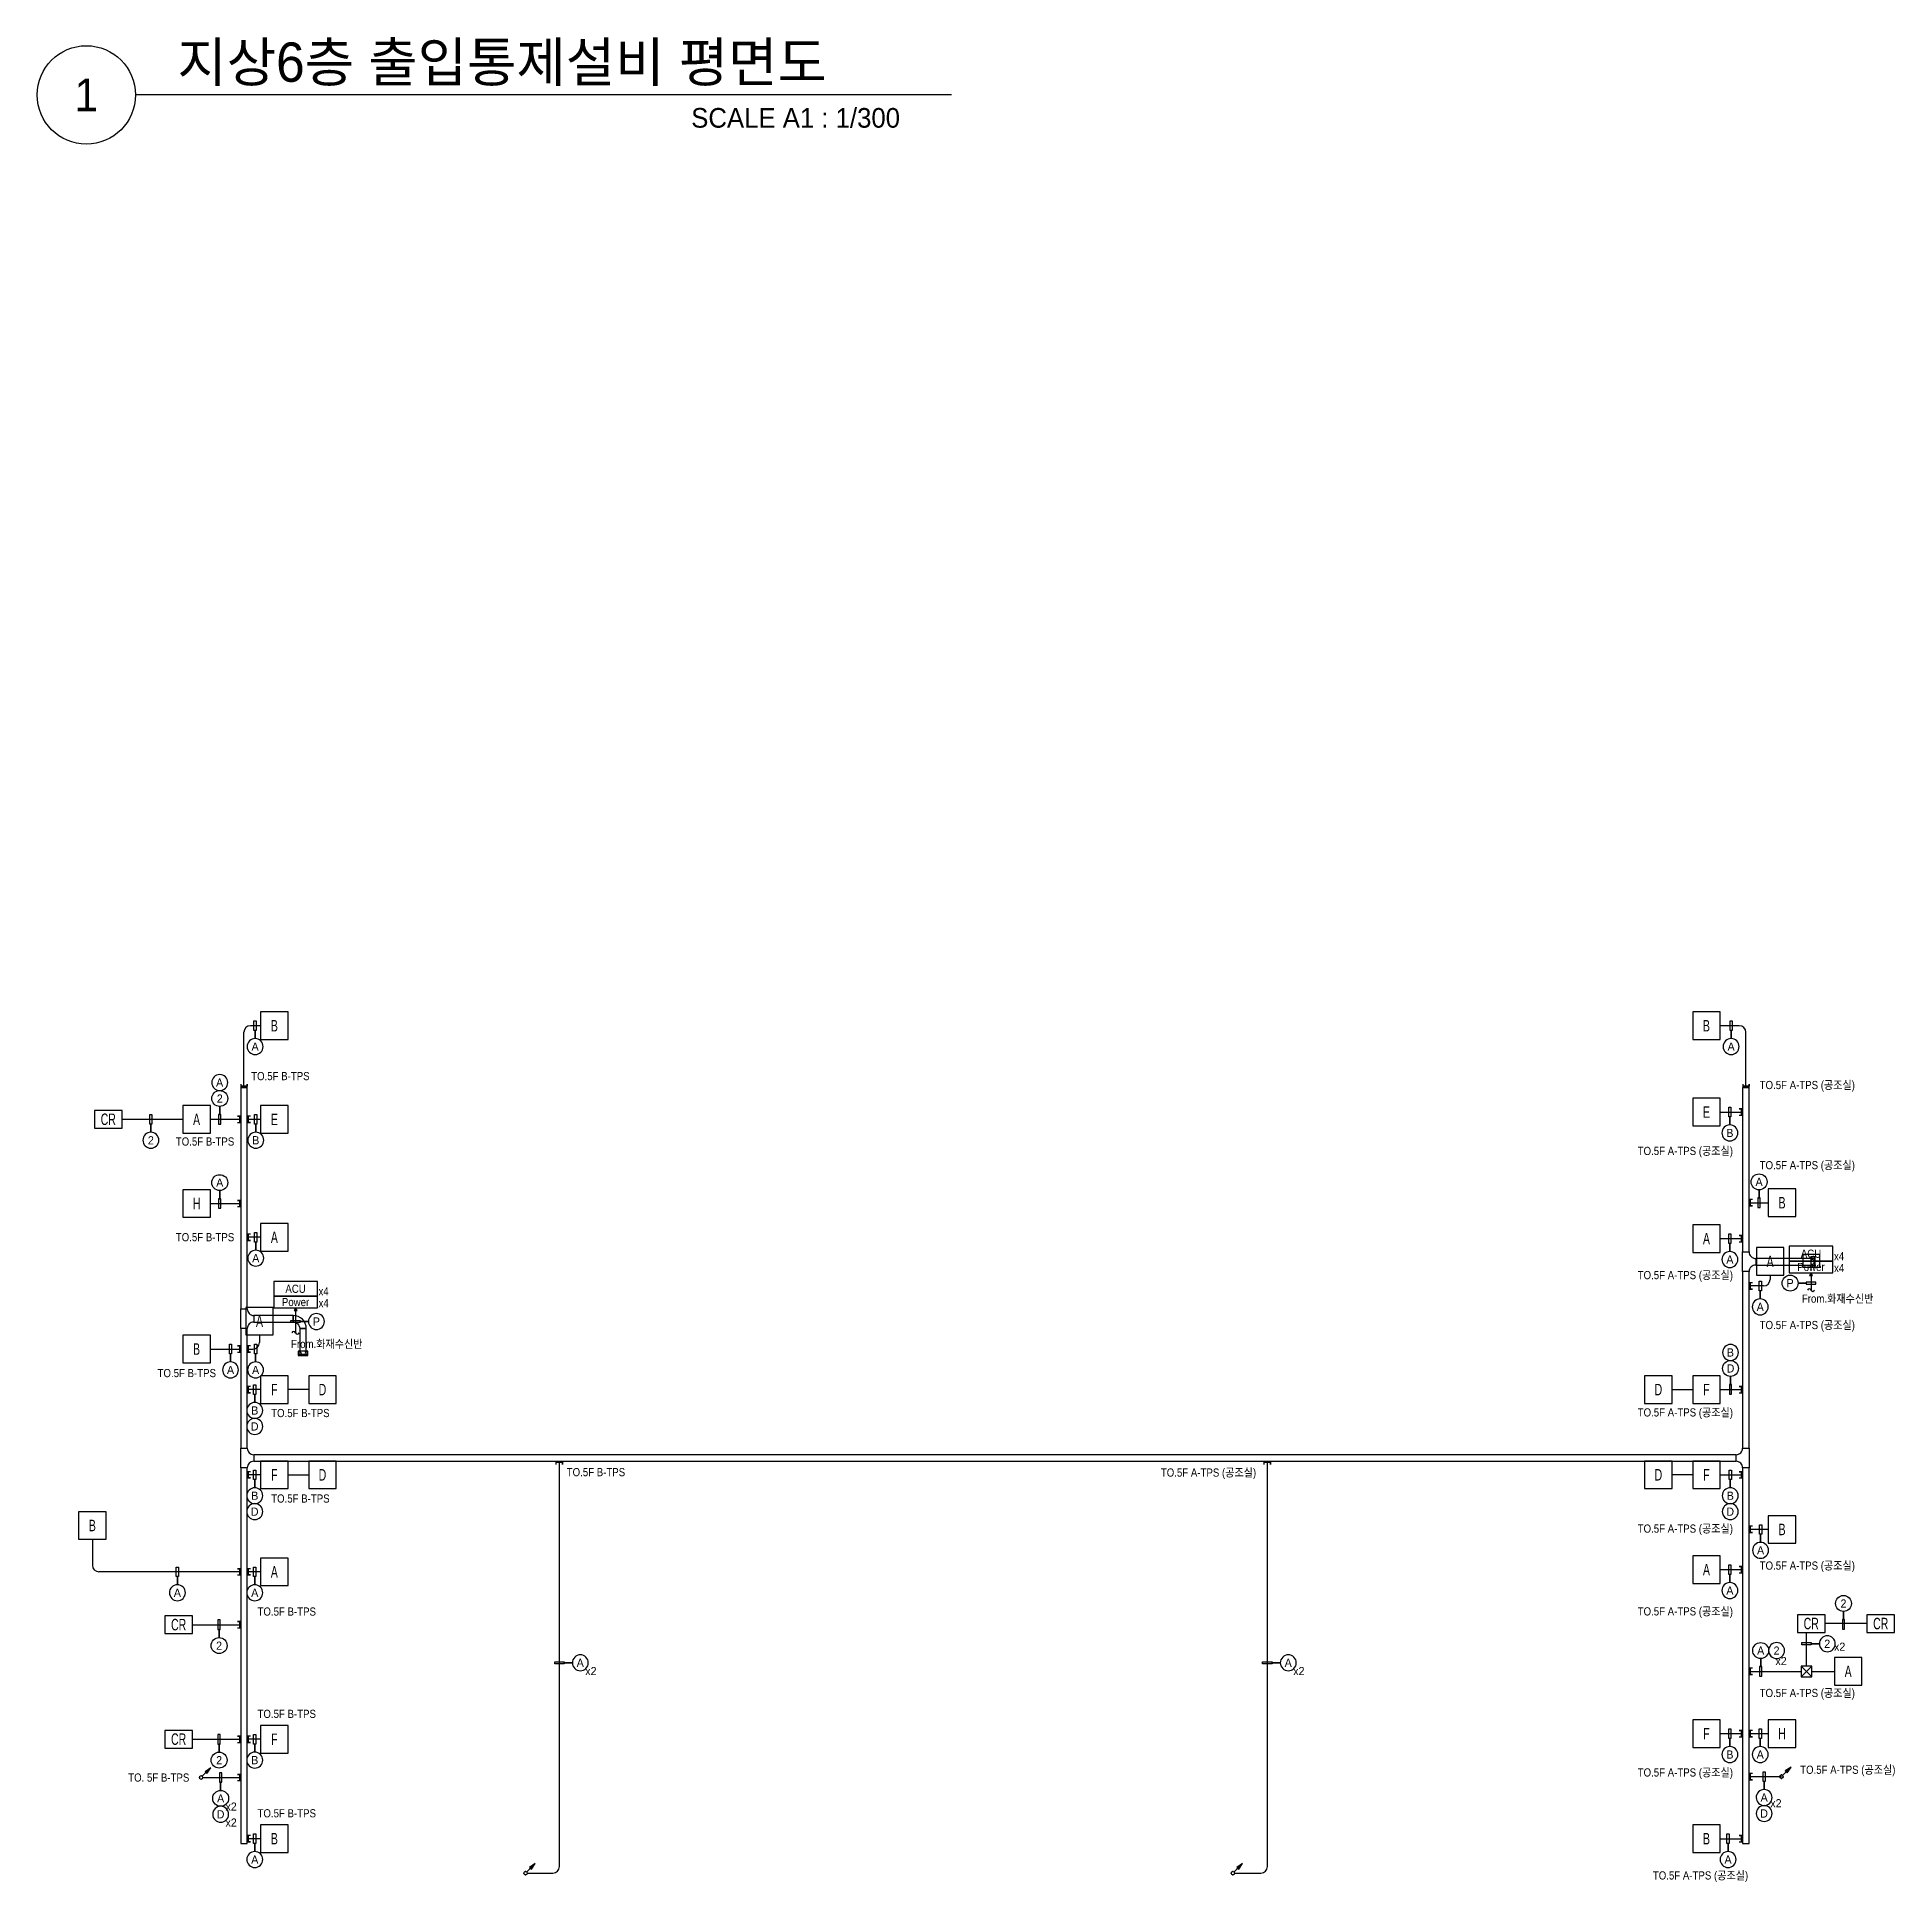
# Model space of a CAD drawing. Header units: millimetres. Extents: x 88230 to 502050, y -351975 to 882900.
# Drawn here: x 91128 to 176145, y 642129 to 726543 of the extents above; entities that cross this region are included whole.
import ezdxf
from ezdxf.enums import TextEntityAlignment as Align

# ---------------------------------------------------------------- set-up
doc = ezdxf.new("R2010")
doc.units = ezdxf.units.MM
doc.header["$LTSCALE"] = 150
doc.linetypes.add('D1', pattern=[3, 1, -1, 1])
for name, color, linetype in [('------16 CCTV', 3, 'Continuous'), ('-----20 General Symbol', 3, 'Continuous'), ('-----27 Communication Cable Tray', 2, 'Continuous'), ('-----29 Indicator', 1, 'Continuous'), ('-----30 Text', 2, 'Continuous'), ('-----41 Drawing Title', 2, 'Continuous'), ('4', 4, 'Continuous'), ('6', 6, 'Continuous')]:
    doc.layers.add(name, color=color, linetype=linetype)
doc.styles.add('ELEC', font='')
doc.styles.get('ELEC').set_extended_font_data('Dotum')

msp = doc.modelspace()

# ---------------------------------------------------------------- texts
at = {"layer": '-----20 General Symbol', "color": 3, "style": 'ELEC', "width": 0.9}
for s, p in [('ACU', (172308, 670874, 0)), ('x4', (173593, 670758, 0)), ('Power', (172308, 670267, 0)), ('x4', (173596, 670218, 0)), ('ACU', (102954, 669268, 0)), ('x4', (104238, 669152, 0)), ('Power', (102954, 668661, 0)), ('x4', (104241, 668612, 0))]:
    msp.add_text(s, height=375, dxfattribs=at).set_placement(p, align=Align.MIDDLE_CENTER)
for p in [(173526, 668826), (104382, 666752)]:
    msp.add_text('From.화재수신반', height=375, dxfattribs=at).set_placement(p, align=Align.MIDDLE)
at = {"layer": '-----30 Text', "style": 'ELEC'}
for s, p in [('A', (101103, 680349)), ('A', (168652, 680349, 0)), ('A', (99479, 678705)), ('2', (99484, 677976)), ('2', (96332, 676065)), ('B', (101133, 676065)), ('B', (168595, 676399)), ('A', (99484, 674126)), ('A', (169932, 674161)), ('A', (101133, 670669)), ('A', (168595, 670607)), ('P', (171352, 669527)), ('A', (169984, 668441)), ('P', (103908, 667769)), ('B', (168619, 666354)), ('A', (99977, 665554)), ('A', (101126, 665554)), ('D', (168624, 665624)), ('D', (101082, 662970)), ('B', (101087, 663699)), ('B', (101087, 659799)), ('B', (168614, 659799)), ('D', (101082, 659070)), ('D', (168610, 659070)), ('A', (170000, 657299)), ('A', (97545, 655359)), ('A', (101087, 655359)), ('A', (168595, 655459)), ('2', (173795, 654869)), ('2', (99455, 652939)), ('2', (173051, 653025)), ('A', (115983, 652153)), ('A', (148383, 652153)), ('A', (170006, 652713)), ('2', (170731, 652713)), ('2', (99455, 647699)), ('B', (101087, 647699)), ('B', (168595, 647955)), ('A', (169985, 647955)), ('A', (99526, 645949)), ('A', (170164, 645986)), ('D', (99521, 645220)), ('D', (170160, 645257)), ('A', (101087, 643149)), ('A', (168512, 643149))]:
    msp.add_text(s, height=375, dxfattribs=at).set_placement(p, align=Align.MIDDLE)
for p in [(173360, 652702), (170680, 652045), (116210, 651587), (148610, 651587), (99746, 645384), (170444, 645538), (99746, 644655)]:
    msp.add_text('x2', height=375, dxfattribs=at).set_placement(p)
at = {"layer": '-----41 Drawing Title', "color": 2, "style": 'ELEC'}
msp.add_text('지상6층 출입통제설비 평면도', height=1800, dxfattribs=at).set_placement((97545, 724500))
at = {"layer": '-----41 Drawing Title', "color": 7, "style": 'ELEC'}
msp.add_text('1', height=1500, dxfattribs=at).set_placement((93378, 723900), align=Align.MIDDLE)
at = {"layer": '-----41 Drawing Title', "style": 'ELEC'}
msp.add_text('SCALE A1 : 1/300', height=900, dxfattribs=at).set_placement((130617, 722400), align=Align.RIGHT)
at = {"style": 'ELEC', "width": 0.9}
for s, p in [('TO.5F B-TPS', (102260, 679002)), ('TO.5F A-TPS (공조실)', (172139, 678566)), ('TO.5F B-TPS', (98811, 676007)), ('TO.5F A-TPS (공조실)', (166557, 675550)), ('TO.5F A-TPS (공조실)', (172139, 674898)), ('TO.5F B-TPS', (98811, 671630)), ('TO.5F A-TPS (공조실)', (166557, 669868)), ('TO.5F A-TPS (공조실)', (172139, 667583)), ('TO.5F B-TPS', (97976, 665412)), ('TO.5F B-TPS', (103175, 663583)), ('TO.5F A-TPS (공조실)', (166557, 663585)), ('TO.5F B-TPS', (116701, 660877)), ('TO.5F A-TPS (공조실)', (144735, 660831)), ('TO.5F B-TPS', (103175, 659671)), ('TO.5F A-TPS (공조실)', (166557, 658268)), ('TO.5F A-TPS (공조실)', (172139, 656575)), ('TO.5F B-TPS', (102551, 654498)), ('TO.5F A-TPS (공조실)', (166557, 654480)), ('TO.5F A-TPS (공조실)', (172139, 650746)), ('TO.5F B-TPS', (102551, 649817)), ('TO. 5F B-TPS', (96694, 646901)), ('TO.5F A-TPS (공조실)', (166557, 647109)), ('TO.5F A-TPS (공조실)', (173992, 647233)), ('TO.5F B-TPS', (102551, 645267)), ('TO.5F A-TPS (공조실)', (167252, 642397))]:
    msp.add_text(s, height=375, dxfattribs=at).set_placement(p, align=Align.MIDDLE)

# ---------------------------------------------------------------- blocks, each defined once
blk = doc.blocks.new('O01')
blk.add_hatch(color=256).paths.add_polyline_path([(-149, -218), (-218, -149), (-368, -368)])
blk.add_line((-46, -46), (-184, -184))
blk.add_lwpolyline([(-368, -368), (-149, -218), (-218, -149), (-368, -368)])
blk.add_circle((0, 0), 65)
for p in [(-65, 0), (-65, 0), (0, 65), (0, 65), (65, 0), (65, 0), (0, -65), (0, -65)]:
    blk.add_point(p)
blk = doc.blocks.new('O08')
blk.add_hatch(color=256).paths.add_polyline_path([(120, 51), (-120, 51), (-120, 0), (120, 0)])
blk.add_lwpolyline([(120, 127.5), (120, 0), (-120, 0), (-120, 127.5), (-120, 51), (120, 51)])
blk = doc.blocks.new('GOK_A')
at = {"layer": '-----20 General Symbol', "color": 1}
blk.add_lwpolyline([(272950, 44280), (274750, 44280), (274750, 46080), (272950, 46080)], close=True, dxfattribs=at)
at = {"layer": '-----20 General Symbol', "color": 3, "style": 'ELEC', "width": 0.7}
blk.add_text('A', height=750, dxfattribs=at).set_placement((273850, 45180), align=Align.MIDDLE_CENTER)
blk = doc.blocks.new('GOK_B')
at = {"layer": '-----20 General Symbol', "color": 1}
blk.add_lwpolyline([(272950, 41850), (274750, 41850), (274750, 43650), (272950, 43650)], close=True, dxfattribs=at)
at = {"layer": '-----20 General Symbol', "color": 3, "style": 'ELEC', "width": 0.7}
blk.add_text('B', height=750, dxfattribs=at).set_placement((273850, 42750), align=Align.MIDDLE_CENTER)
blk = doc.blocks.new('GOK_E')
at = {"layer": '-----20 General Symbol', "color": 1}
blk.add_lwpolyline([(275670, 44280), (277470, 44280), (277470, 46080), (275670, 46080)], close=True, dxfattribs=at)
at = {"layer": '-----20 General Symbol', "color": 3, "style": 'ELEC', "width": 0.7}
blk.add_text('E', height=750, dxfattribs=at).set_placement((276570, 45180), align=Align.MIDDLE_CENTER)
blk = doc.blocks.new('GOK_F')
at = {"layer": '-----20 General Symbol', "color": 1}
blk.add_lwpolyline([(275670, 41850), (277470, 41850), (277470, 43650), (275670, 43650)], close=True, dxfattribs=at)
at = {"layer": '-----20 General Symbol', "color": 3, "style": 'ELEC', "width": 0.7}
blk.add_text('F', height=750, dxfattribs=at).set_placement((276570, 42750), align=Align.MIDDLE_CENTER)
blk = doc.blocks.new('GOK_H')
at = {"layer": '-----20 General Symbol', "color": 1}
blk.add_lwpolyline([(139470, -259730), (140730, -259730), (140730, -258470), (139470, -258470)], close=True, dxfattribs=at)
at = {"layer": '-----20 General Symbol', "color": 3, "style": 'ELEC', "width": 0.7}
blk.add_text('H', height=525, dxfattribs=at).set_placement((140100, -259100), align=Align.MIDDLE_CENTER)
blk = doc.blocks.new('GOK_D')
at = {"layer": '-----20 General Symbol', "color": 1}
blk.add_lwpolyline([(116508, -205929), (117768, -205929), (117768, -204669), (116508, -204669)], close=True, dxfattribs=at)
at = {"layer": '-----20 General Symbol', "color": 3, "style": 'ELEC', "width": 0.7}
blk.add_text('D', height=525, dxfattribs=at).set_placement((117138, -205299), align=Align.MIDDLE_CENTER)
blk = doc.blocks.new('A$Cfacc77e0')
at = {"layer": '-----20 General Symbol', "color": 1}
blk.add_lwpolyline([(0, 0), (1260, 0), (1260, 810), (0, 810)], close=True, dxfattribs=at)
at = {"layer": '-----20 General Symbol', "color": 3, "style": 'ELEC', "width": 0.7}
blk.add_text('CR', height=525, dxfattribs=at).set_placement((630, 410), align=Align.MIDDLE_CENTER)
blk = doc.blocks.new('BOX2')
for p, q in [((200, 200), (-200, -200)), ((-200, 200), (200, -200))]:
    blk.add_line(p, q)
blk.add_lwpolyline([(-200, 200), (200, 200), (200, -200), (-200, -200)], close=True)

# ---------------------------------------------------------------- linework, layer by layer
at = {"layer": '-----20 General Symbol', "color": 1}
for points in [[(171308, 670537), (173308, 670537), (173308, 671211), (171308, 671211)], [(171308, 669998), (173308, 669998), (173308, 670537), (171308, 670537)], [(101954, 668931), (103954, 668931), (103954, 669605), (101954, 669605)], [(101954, 668392), (103954, 668392), (103954, 668931), (101954, 668931)]]:
    msp.add_lwpolyline(points, close=True, dxfattribs=at)
at = {"layer": '-----27 Communication Cable Tray', "elevation": 0}
for points in [[(100444, 678485), (100444, 668346), (100744, 668346), (100744, 678485)], [(169178, 678485), (169178, 670955), (169478, 670955), (169478, 678485)], [(169478, 661976), (169478, 670055), (169178, 670055), (169178, 661976)], [(172504, 670655), (169778, 670655), (169778, 670355), (172504, 670355)], [(100444, 667446), (100444, 661976), (100744, 661976), (100744, 667446)], [(102844, 668046), (101044, 668046), (101044, 667746), (102844, 667746)], [(103144, 667446), (103144, 666217), (103444, 666217), (103444, 667446)], [(101044, 661376), (168878, 661376), (168878, 661676), (101044, 661676)], [(100444, 661076), (100444, 643886), (100744, 643886), (100744, 661076)], [(169478, 643886), (169478, 661076), (169178, 661076), (169178, 643886)]]:
    msp.add_lwpolyline(points, close=True, dxfattribs=at)
for points in [[(169478, 670055), (169178, 670055), (169178, 670055), (169178, 670955), (169478, 670955, 0.414214), (169778, 670655), (169778, 670355), (169778, 670355, 0.414214)], [(100744, 667446), (100444, 667446), (100444, 667446), (100444, 668346), (100744, 668346, 0.414214), (101044, 668046), (101044, 667746), (101044, 667746, 0.414214)], [(102844, 667746), (102844, 667746, -0.414214), (103144, 667446), (103144, 667446), (103444, 667446, 0.414214), (102844, 668046)], [(100744, 661076), (100444, 661076), (100444, 661076), (100444, 661976), (100744, 661976, 0.414214), (101044, 661676), (101044, 661376), (101044, 661376, 0.414214)], [(169178, 661976), (169478, 661976), (169478, 661976), (169478, 661076), (169178, 661076, 0.414214), (168878, 661376), (168878, 661676), (168878, 661676, 0.414214)]]:
    msp.add_lwpolyline(points, format="xyb", close=True, dxfattribs=at)
at = {"layer": '-----27 Communication Cable Tray', "color": 1}
msp.add_lwpolyline([(172304, 670280), (172504, 670280), (172504, 670730), (172304, 670730), (172304, 670280)], dxfattribs=at)
at = {"layer": '-----27 Communication Cable Tray', "color": 1, "linetype": 'D1'}
for points in [[(172304, 670280), (172504, 670730)], [(172304, 670730), (172504, 670280)]]:
    msp.add_lwpolyline(points, dxfattribs=at)
at = {"layer": '-----27 Communication Cable Tray'}
for points in [[(172354, 670405), (172354, 670355), (172454, 670355), (172454, 670655), (172354, 670655), (172354, 670605)], [(172454, 670330), (172504, 670330), (172504, 670680), (172454, 670680), (172454, 670330)]]:
    msp.add_lwpolyline(points, dxfattribs=at)
at = {"layer": '-----27 Communication Cable Tray', "color": 1, "elevation": 0}
msp.add_lwpolyline([(103069, 666417), (103069, 666217), (103519, 666217), (103519, 666417), (103069, 666417)], dxfattribs=at)
at = {"layer": '-----27 Communication Cable Tray', "color": 1, "linetype": 'D1', "elevation": 0}
for points in [[(103069, 666417), (103519, 666217)], [(103519, 666417), (103069, 666217)]]:
    msp.add_lwpolyline(points, dxfattribs=at)
at = {"layer": '-----27 Communication Cable Tray', "elevation": 0}
for points in [[(103119, 666267), (103119, 666217), (103469, 666217), (103469, 666267), (103119, 666267)], [(103194, 666367), (103144, 666367), (103144, 666267), (103444, 666267), (103444, 666367), (103394, 666367)]]:
    msp.add_lwpolyline(points, dxfattribs=at)
at = {"layer": '-----29 Indicator', "color": 1}
for points in [[(101103, 680714), (101103, 681087), (101052, 681087), (101052, 681523), (101155, 681523), (101155, 681087), (101078, 681087), (101103, 681087), (101103, 680714, 0.414214), (100739, 680349, 0.414214), (101103, 679985, 0.414214), (101468, 680349, 0.414214), (101103, 680714, 0.151042)], [(99484, 677611), (99484, 677238), (99432, 677238), (99432, 676802), (99535, 676802), (99535, 677238), (99458, 677238), (99484, 677238), (99484, 677611, -0.414214), (99119, 677976, -0.414214), (99484, 678341, -0.414214), (99848, 677976, -0.414214), (99484, 677611, -0.151042)], [(96332, 676429), (96332, 676802), (96281, 676802), (96281, 677238), (96384, 677238), (96384, 676802), (96307, 676802), (96332, 676802), (96332, 676429, 0.414214), (95968, 676065, 0.414214), (96332, 675700, 0.414214), (96697, 676065, 0.414214), (96332, 676429, 0.151042)], [(101133, 676429), (101133, 676802), (101081, 676802), (101081, 677238), (101184, 677238), (101184, 676802), (101107, 676802), (101133, 676802), (101133, 676429, 0.414214), (100768, 676065, 0.414214), (101133, 675700, 0.414214), (101497, 676065, 0.414214), (101133, 676429, 0.151042)], [(168595, 676764), (168595, 677137), (168543, 677137), (168543, 677573), (168646, 677573), (168646, 677137), (168569, 677137), (168595, 677137), (168595, 676764, 0.414214), (168230, 676399, 0.414214), (168595, 676035, 0.414214), (168960, 676399, 0.414214), (168595, 676764, 0.151042)], [(99484, 673761), (99484, 673388), (99432, 673388), (99432, 672952), (99535, 672952), (99535, 673388), (99458, 673388), (99484, 673388), (99484, 673761, -0.414214), (99119, 674126, -0.414214), (99484, 674490, -0.414214), (99848, 674126, -0.414214), (99484, 673761, -0.151042)], [(169932, 673796), (169932, 673423), (169880, 673423), (169880, 672987), (169983, 672987), (169983, 673423), (169906, 673423), (169932, 673423), (169932, 673796, -0.414214), (169567, 674161, -0.414214), (169932, 674525, -0.414214), (170297, 674161, -0.414214), (169932, 673796, -0.151042)], [(101133, 671034), (101133, 671407), (101081, 671407), (101081, 671843), (101184, 671843), (101184, 671407), (101107, 671407), (101133, 671407), (101133, 671034, 0.414214), (100768, 670669, 0.414214), (101133, 670305, 0.414214), (101497, 670669, 0.414214), (101133, 671034, 0.151042)], [(168595, 670972), (168595, 671345), (168543, 671345), (168543, 671781), (168646, 671781), (168646, 671345), (168569, 671345), (168595, 671345), (168595, 670972, 0.414214), (168230, 670607, 0.414214), (168595, 670242, 0.414214), (168960, 670607, 0.414214), (168595, 670972, 0.151042)], [(169984, 668806), (169984, 669179), (169932, 669179), (169932, 669615), (170035, 669615), (170035, 669179), (169958, 669179), (169984, 669179), (169984, 668806, 0.414214), (169619, 668441, 0.414214), (169984, 668076, 0.414214), (170349, 668441, 0.414214), (169984, 668806, 0.151042)], [(171717, 669527), (172090, 669527), (172090, 669476), (172526, 669476), (172526, 669578), (172090, 669578), (172090, 669501), (172090, 669527), (171717, 669527, -0.414214), (171352, 669162, -0.414214), (170987, 669527, -0.414214), (171352, 669892, -0.414214), (171717, 669527, -0.151042)], [(103544, 667769), (103171, 667769), (103171, 667718), (102735, 667718), (102735, 667820), (103171, 667820), (103171, 667743), (103171, 667769), (103544, 667769, 0.414214), (103908, 667404, 0.414214), (104273, 667769, 0.414214), (103908, 668134, 0.414214), (103544, 667769, 0.151042)], [(99977, 665919), (99977, 666292), (99926, 666292), (99926, 666728), (100029, 666728), (100029, 666292), (99952, 666292), (99977, 666292), (99977, 665919, 0.414214), (99613, 665554, 0.414214), (99977, 665190, 0.414214), (100342, 665554, 0.414214), (99977, 665919, 0.151042)], [(101126, 665919), (101126, 666292), (101075, 666292), (101075, 666728), (101178, 666728), (101178, 666292), (101101, 666292), (101126, 666292), (101126, 665919, 0.414214), (100761, 665554, 0.414214), (101126, 665190, 0.414214), (101491, 665554, 0.414214), (101126, 665919, 0.151042)], [(168624, 665260), (168624, 664887), (168572, 664887), (168572, 664451), (168675, 664451), (168675, 664887), (168598, 664887), (168624, 664887), (168624, 665260, -0.414214), (168259, 665624, -0.414214), (168624, 665989, -0.414214), (168988, 665624, -0.414214), (168624, 665260, -0.151042)], [(168614, 660164), (168614, 660537), (168563, 660537), (168563, 660973), (168666, 660973), (168666, 660537), (168589, 660537), (168614, 660537), (168614, 660164, 0.414214), (168249, 659799, 0.414214), (168614, 659435, 0.414214), (168979, 659799, 0.414214), (168614, 660164, 0.151042)], [(170000, 657664), (170000, 658037), (169949, 658037), (169949, 658473), (170052, 658473), (170052, 658037), (169975, 658037), (170000, 658037), (170000, 657664, 0.414214), (169636, 657299, 0.414214), (170000, 656935, 0.414214), (170365, 657299, 0.414214), (170000, 657664, 0.151042)], [(97545, 655724), (97545, 656097), (97493, 656097), (97493, 656533), (97596, 656533), (97596, 656097), (97519, 656097), (97545, 656097), (97545, 655724, 0.414214), (97180, 655359, 0.414214), (97545, 654995, 0.414214), (97910, 655359, 0.414214), (97545, 655724, 0.151042)], [(101087, 655724), (101087, 656097), (101036, 656097), (101036, 656533), (101138, 656533), (101138, 656097), (101061, 656097), (101087, 656097), (101087, 655724, 0.414214), (100722, 655359, 0.414214), (101087, 654995, 0.414214), (101452, 655359, 0.414214), (101087, 655724, 0.151042)], [(168595, 655824), (168595, 656197), (168543, 656197), (168543, 656633), (168646, 656633), (168646, 656197), (168569, 656197), (168595, 656197), (168595, 655824, 0.414214), (168230, 655459, 0.414214), (168595, 655095, 0.414214), (168960, 655459, 0.414214), (168595, 655824, 0.151042)], [(173795, 654504), (173795, 654131), (173744, 654131), (173744, 653695), (173847, 653695), (173847, 654131), (173770, 654131), (173795, 654131), (173795, 654504, -0.414214), (173431, 654869, -0.414214), (173795, 655234, -0.414214), (174160, 654869, -0.414214), (173795, 654504, -0.151042)], [(99455, 653304), (99455, 653677), (99506, 653677), (99506, 654113), (99403, 654113), (99403, 653677), (99480, 653677), (99455, 653677), (99455, 653304, -0.414214), (99820, 652939, -0.414214), (99455, 652575, -0.414214), (99090, 652939, -0.414214), (99455, 653304, -0.151042)], [(170006, 652348), (170006, 651976), (169954, 651976), (169954, 651539), (170057, 651539), (170057, 651976), (169980, 651976), (170006, 651976), (170006, 652348, -0.414214), (169641, 652713, -0.414214), (170006, 653078, -0.414214), (170370, 652713, -0.414214), (170006, 652348, -0.151042)], [(172691, 653025), (172318, 653025), (172318, 652974), (171882, 652974), (171882, 653077), (172318, 653077), (172318, 653000), (172318, 653025), (172691, 653025, 0.414214), (173056, 652660, 0.414214), (173420, 653025, 0.414214), (173056, 653390, 0.414214), (172691, 653025, 0.151042)], [(115622, 652153), (115250, 652153), (115250, 652101), (114813, 652101), (114813, 652204), (115250, 652204), (115250, 652127), (115250, 652153), (115622, 652153, 0.414214), (115987, 651788, 0.414214), (116352, 652153, 0.414214), (115987, 652518, 0.414214), (115622, 652153, 0.151042)], [(148022, 652153), (147650, 652153), (147650, 652101), (147213, 652101), (147213, 652204), (147650, 652204), (147650, 652127), (147650, 652153), (148022, 652153, 0.414214), (148387, 651788, 0.414214), (148752, 652153, 0.414214), (148387, 652518, 0.414214), (148022, 652153, 0.151042)], [(99455, 648064), (99455, 648437), (99506, 648437), (99506, 648873), (99403, 648873), (99403, 648437), (99480, 648437), (99455, 648437), (99455, 648064, -0.414214), (99820, 647699, -0.414214), (99455, 647335, -0.414214), (99090, 647699, -0.414214), (99455, 648064, -0.151042)], [(101087, 648064), (101087, 648437), (101036, 648437), (101036, 648873), (101138, 648873), (101138, 648437), (101061, 648437), (101087, 648437), (101087, 648064, 0.414214), (100722, 647699, 0.414214), (101087, 647335, 0.414214), (101452, 647699, 0.414214), (101087, 648064, 0.151042)], [(168595, 648319), (168595, 648692), (168543, 648692), (168543, 649128), (168646, 649128), (168646, 648692), (168569, 648692), (168595, 648692), (168595, 648319, 0.414214), (168230, 647955, 0.414214), (168595, 647590, 0.414214), (168960, 647955, 0.414214), (168595, 648319, 0.151042)], [(169985, 648319), (169985, 648692), (169934, 648692), (169934, 649128), (170036, 649128), (170036, 648692), (169959, 648692), (169985, 648692), (169985, 648319, 0.414214), (169620, 647955, 0.414214), (169985, 647590, 0.414214), (170350, 647955, 0.414214), (169985, 648319, 0.151042)], [(101087, 643514), (101087, 643887), (101036, 643887), (101036, 644323), (101138, 644323), (101138, 643887), (101061, 643887), (101087, 643887), (101087, 643514, 0.414214), (100722, 643149, 0.414214), (101087, 642785, 0.414214), (101452, 643149, 0.414214), (101087, 643514, 0.151042)], [(168512, 643514), (168512, 643887), (168461, 643887), (168461, 644323), (168564, 644323), (168564, 643887), (168487, 643887), (168512, 643887), (168512, 643514, 0.414214), (168148, 643149, 0.414214), (168512, 642785, 0.414214), (168877, 643149, 0.414214), (168512, 643514, 0.151042)]]:
    msp.add_lwpolyline(points, format="xyb", dxfattribs=at)
at = {"layer": '-----29 Indicator', "color": 1, "elevation": 0}
for points in [[(168652, 680714), (168652, 681087), (168601, 681087), (168601, 681523), (168704, 681523), (168704, 681087), (168627, 681087), (168652, 681087), (168652, 680714, 0.414214), (168288, 680349, 0.414214), (168652, 679985, 0.414214), (169017, 680349, 0.414214), (168652, 680714, 0.151042)], [(101087, 664064), (101087, 664437), (101036, 664437), (101036, 664873), (101138, 664873), (101138, 664437), (101061, 664437), (101087, 664437), (101087, 664064, 0.414214), (100722, 663699, 0.414214), (101087, 663335, 0.414214), (101452, 663699, 0.414214), (101087, 664064, 0.151042)], [(101087, 660164), (101087, 660537), (101036, 660537), (101036, 660973), (101138, 660973), (101138, 660537), (101061, 660537), (101087, 660537), (101087, 660164, 0.414214), (100722, 659799, 0.414214), (101087, 659435, 0.414214), (101452, 659799, 0.414214), (101087, 660164, 0.151042)], [(99526, 646314), (99526, 646687), (99577, 646687), (99577, 647123), (99474, 647123), (99474, 646687), (99551, 646687), (99526, 646687), (99526, 646314, -0.414214), (99890, 645949, -0.414214), (99526, 645585, -0.414214), (99161, 645949, -0.414214), (99526, 646314, -0.151042)], [(170164, 646351), (170164, 646724), (170113, 646724), (170113, 647160), (170216, 647160), (170216, 646724), (170139, 646724), (170164, 646724), (170164, 646351, 0.414214), (169799, 645986, 0.414214), (170164, 645622, 0.414214), (170529, 645986, 0.414214), (170164, 646351, 0.151042)]]:
    msp.add_lwpolyline(points, format="xyb", dxfattribs=at)
at = {"layer": '-----29 Indicator', "color": 1}
for centre, start, end in [((99484, 678705), 90, 180), ((99484, 678705), 180, 270), ((99484, 678705), 0, 90), ((99484, 678705), 270, 0), ((168624, 666354), 90, 180), ((168624, 666354), 0, 90), ((168624, 666354), 180, 270), ((168624, 666354), 270, 0), ((101087, 662970), 90, 180), ((101087, 662970), 0, 90), ((101087, 662970), 180, 270), ((101087, 662970), 270, 0), ((101087, 659070), 90, 180), ((101087, 659070), 180, 270), ((101087, 659070), 0, 90), ((101087, 659070), 270, 0), ((168614, 659070), 90, 180), ((168614, 659070), 180, 270), ((168614, 659070), 0, 90), ((168614, 659070), 270, 0), ((170735, 652713), 90, 180), ((170735, 652713), 0, 90), ((170735, 652713), 180, 270), ((170735, 652713), 270, 0), ((99526, 645220), 90, 180), ((99526, 645220), 0, 90), ((170164, 645257, 0), 90, 180), ((170164, 645257, 0), 0, 90), ((99526, 645220), 180, 270), ((99526, 645220), 270, 0), ((170164, 645257, 0), 180, 270), ((170164, 645257, 0), 270, 0)]:
    msp.add_arc(centre, 365, start, end, dxfattribs=at)
at = {"layer": '-----30 Text'}
msp.add_lwpolyline([(171946, 670248), (171946, 670848), (172696, 670848), (172696, 670248)], close=True, dxfattribs=at)
at = {"layer": '-----41 Drawing Title', "color": 7}
msp.add_line((132972, 723900), (95628, 723900), dxfattribs=at)
msp.add_circle((93378, 723900), 2250, dxfattribs=at)
at = {"layer": '4'}
for p, q in [((100594, 678546, 0), (100594, 681005, 0)), ((101354, 681305), (100894, 681305)), ((169028, 681305, 0), (168154, 681305, 0)), ((169328, 678485, 0), (169328, 681005, 0)), ((97794, 677020), (95020, 677020)), ((100444, 677020), (99054, 677020)), ((101354, 677020), (100744, 677020, 0)), ((168154, 677355), (169178, 677355)), ((99054, 673170), (100444, 673170)), ((169478, 673205), (170354, 673205)), ((101354, 671625), (100744, 671625, 0)), ((101354, 671625), (100744, 671625, 0)), ((168154, 671563), (169178, 671563)), ((170138, 669397), (169478, 669397)), ((170438, 669893), (170438, 669697)), ((101304, 667155), (101304, 666810)), ((99054, 666510), (100444, 666510)), ((100744, 666510, 0), (101004, 666510)), ((101354, 664655), (100744, 664655, 0)), ((103554, 664655), (102614, 664655)), ((165954, 664655), (166894, 664655)), ((168154, 664655), (169178, 664655)), ((101354, 660755), (100744, 660755, 0)), ((102614, 660755), (103554, 660755)), ((115032, 642827), (115032, 661376)), ((147432, 642827), (147432, 661376)), ((166894, 660755), (165954, 660755)), ((168154, 660755), (169030, 660755)), ((168154, 660755), (169178, 660755)), ((170354, 658255), (169510, 658255)), ((170354, 658255), (169510, 658255)), ((93654, 657805), (93654, 656615)), ((168154, 656415), (169178, 656415)), ((100444, 656315), (93954, 656315)), ((101354, 656315), (100744, 656315, 0)), ((98234, 653895), (100444, 653895)), ((174869, 653944), (172949, 653944)), ((172100, 651998), (172100, 653539)), ((169478, 651758, 0), (171860, 651758)), ((172340, 651758), (173379, 651758)), ((168154, 648910), (169178, 648910)), ((169478, 648910), (170354, 648910)), ((98234, 648655), (100444, 648655)), ((101354, 648655), (100744, 648655, 0)), ((98710, 646905), (100444, 646905, 0)), ((170954, 646942), (169478, 646942, 0)), ((101354, 644105), (100744, 644105, 0)), ((168154, 644105), (169178, 644105)), ((113561, 642527), (114732, 642527)), ((145932, 642527), (147132, 642527))]:
    msp.add_line(p, q, dxfattribs=at)
for centre, start, end in [((100894, 681005, 0), 90, 180), ((169028, 681005, 0), 0, 90), ((170138, 669697), 270, 0), ((101004, 666810, 0), 270, 0), ((93954, 656615), 180, 270), ((114732, 642827), 270, 0), ((147132, 642827), 270, 0)]:
    msp.add_arc(centre, 300, start, end, dxfattribs=at)
at = {"layer": '6'}
for p, q in [((172308, 669998), (172308, 669210)), ((102953, 668392), (102953, 667249))]:
    msp.add_line(p, q, dxfattribs=at)
for points in [[(172378, 669878), (172308, 669998), (172239, 669878)], [(103023, 668272), (102954, 668392), (102884, 668272)]]:
    msp.add_lwpolyline(points, close=True, dxfattribs=at)
for centre, start, end in [((172225, 669181), 18.99978, 161.00022), ((172391, 669239), 198.99978, 341.00022), ((102870, 667220), 18.99978, 161.00022), ((103036, 667278), 198.99978, 341.00022)]:
    msp.add_arc(centre, 88, start, end, dxfattribs=at)

# ---------------------------------------------------------------- block references
at = {"layer": '------16 CCTV', "extrusion": (0, 0, -1), "xscale": 1.2, "yscale": 1.2, "zscale": -1.2}
msp.add_blockref('BOX2', (-172100, 651758), dxfattribs=at)
at = {"layer": '-----20 General Symbol', "xscale": 0.6999999999970896, "yscale": 0.6999999999970896, "zscale": 0.6999999999970896}
for name, p in [('GOK_B', (-89711, 651380)), ('GOK_B', (-24171, 651380)), ('GOK_A', (-93271, 645394)), ('GOK_E', (-91615, 645394)), ('GOK_E', (-26075, 645729)), ('GOK_B', (-20711, 643280)), ('GOK_A', (-89711, 639999)), ('GOK_A', (-24171, 639937)), ('GOK_A', (-21257, 638897)), ('GOK_A', (-90391, 636159)), ('GOK_B', (-93271, 636585)), ('GOK_F', (-91615, 634730)), ('GOK_F', (-26075, 634730)), ('GOK_F', (-91615, 630830)), ('GOK_F', (-26075, 630830)), ('GOK_B', (-98041, 628510)), ('GOK_B', (-20711, 628330)), ('GOK_A', (-89711, 624689)), ('GOK_A', (-24171, 624789)), ('GOK_A', (-17686, 620132)), ('GOK_F', (-26075, 618985)), ('GOK_F', (-91615, 618730)), ('GOK_B', (-89711, 614180)), ('GOK_B', (-24171, 614180))]:
    msp.add_blockref(name, p, dxfattribs=at)
at = {"layer": '-----20 General Symbol'}
for name, p in [('A$Cfacc77e0', (93754, 676615)), ('GOK_H', (-41676, 932270)), ('GOK_D', (-12954, 869954)), ('GOK_D', (48186, 869954)), ('GOK_D', (-12954, 866054)), ('GOK_D', (48186, 866054)), ('A$Cfacc77e0', (96974, 653490)), ('A$Cfacc77e0', (171689, 653539)), ('A$Cfacc77e0', (174869, 653539)), ('GOK_H', (30884, 908010)), ('A$Cfacc77e0', (96974, 648250))]:
    msp.add_blockref(name, p, dxfattribs=at)
at = {"layer": '-----20 General Symbol', "xscale": 1.199999999953434, "yscale": 1.199999999953434, "zscale": 1.199999999953434, "rotation": 180}
for p in [(98632, 646905), (170954, 646942), (113483, 642527), (145854, 642527)]:
    msp.add_blockref('O01', p, dxfattribs=at)
at = {"layer": '4', "xscale": -1.199999999953434, "yscale": 1.199999999953434, "zscale": 1.199999999953434}
for p in [(100594, 678485, 0), (169328, 678485, 0)]:
    msp.add_blockref('O08', p, dxfattribs=at)
at = {"layer": '4', "yscale": 1.199999999953434, "zscale": 1.199999999953434}
for p, xscale, rotation in [((100444, 677020, 0), -1.199999999953434, 90), ((100744, 677020, 0), -1.199999999953434, 270.0000000000001), ((169178, 677355), -1.199999999953434, 90), ((169478, 673205), -1.199999999953434, 270.0000000000001), ((100444, 673170, 0), -1.199999999953434, 90), ((100744, 671625, 0), -1.199999999953434, 270.0000000000001), ((169178, 671563), -1.199999999953434, 90), ((169478, 669397), -1.199999999953434, 270.0000000000001), ((100444, 666510, 0), -1.199999999953434, 90), ((100744, 666510, 0), -1.199999999953434, 270.0000000000001), ((100744, 664655, 0), -1.199999999953434, 270.0000000000001), ((169178, 664655), -1.199999999953434, 90), ((100744, 660755, 0), -1.199999999953434, 270.0000000000001), ((115032, 661376), 1.199999999953434, 180), ((147432, 661376), 1.199999999953434, 180), ((169178, 660755), -1.199999999953434, 90), ((169478, 658255), -1.199999999953434, 270.0000000000001), ((100444, 656315, 0), -1.199999999953434, 90), ((100744, 656315, 0), -1.199999999953434, 270.0000000000001), ((169178, 656415), -1.199999999953434, 90), ((100444, 653895, 0), -1.199999999953434, 90), ((169478, 651758, 0), -1.199999999953434, 270.0000000000001), ((100444, 648655, 0), -1.199999999953434, 90), ((100744, 648655, 0), -1.199999999953434, 270.0000000000001), ((169178, 648910), -1.199999999953434, 90), ((169478, 648910, 0), -1.199999999953434, 270.0000000000001), ((100444, 646905, 0), -1.199999999953434, 90), ((169478, 646942), -1.199999999953434, 270.0000000000001), ((100744, 644105, 0), -1.199999999953434, 270.0000000000001), ((169178, 644105), -1.199999999953434, 90)]:
    msp.add_blockref('O08', p, dxfattribs=dict(at, xscale=xscale, rotation=rotation))

msp.set_redraw_order([(e.dxf.handle, doc.entitydb.next_handle()) for e in msp.query("TEXT MTEXT ATTDEF DIMENSION ARC_DIMENSION")])  # texts and dimensions are drawn at this point

doc.saveas('drawing.dxf')
